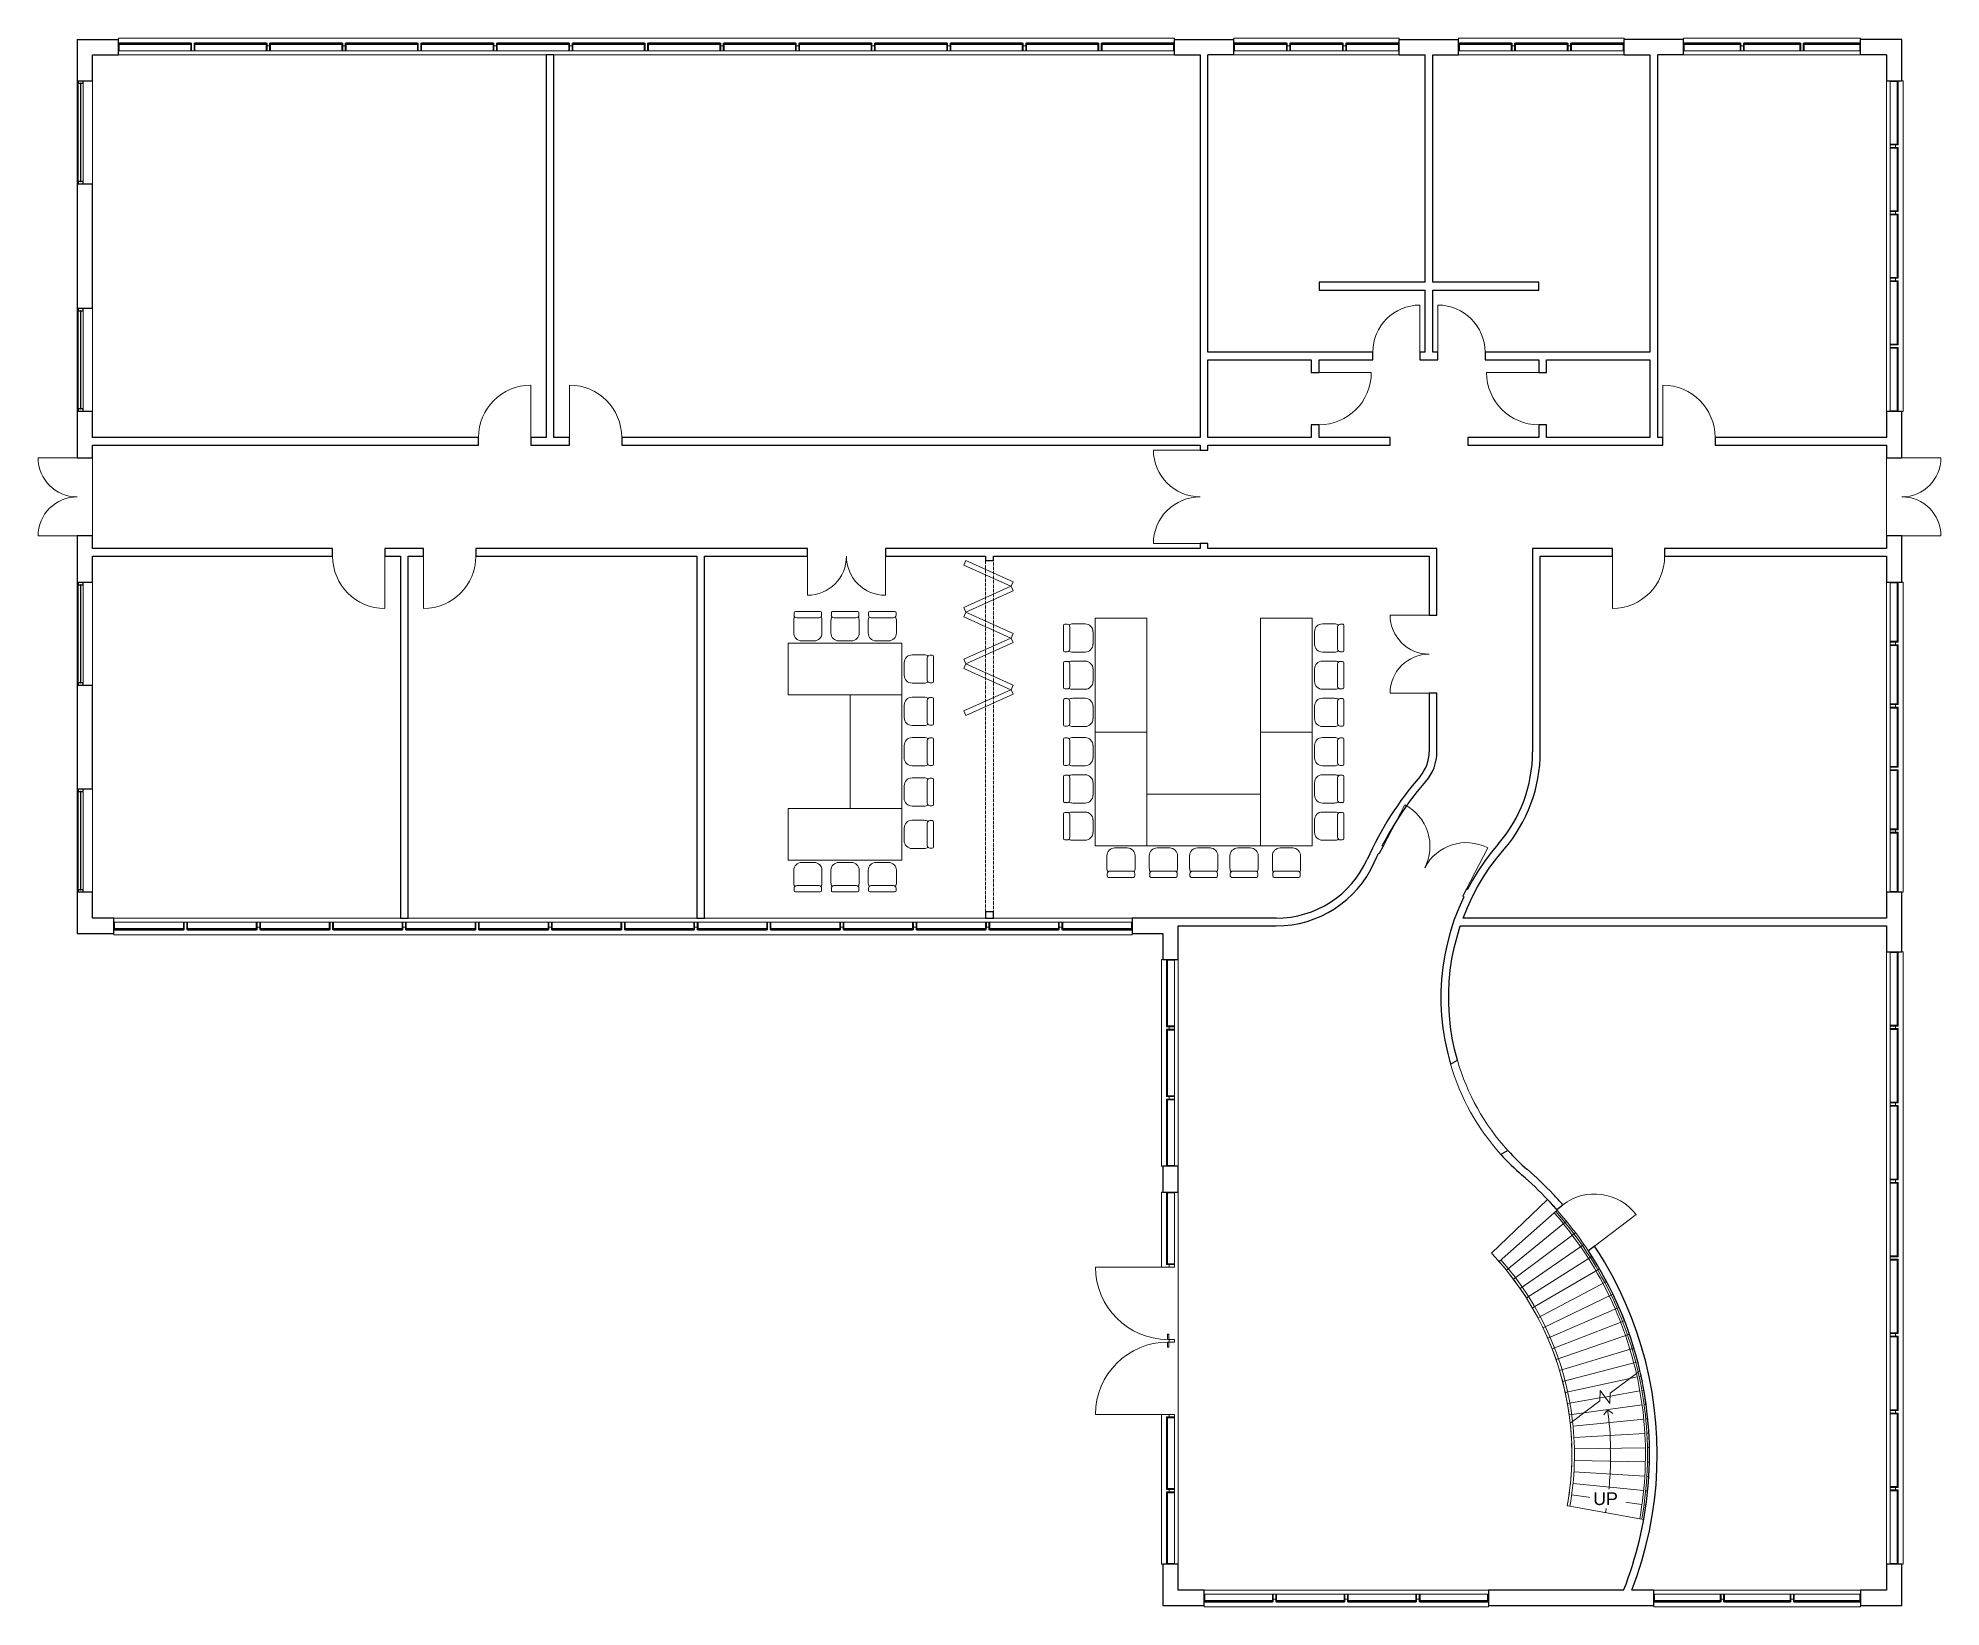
# Model space of a CAD drawing. Header units: millimetres. Extents: x -10759 to 26051, y -22904 to 7446.
import ezdxf

# ---------------------------------------------------------------- set-up
doc = ezdxf.new("R2010")
doc.units = ezdxf.units.MM
doc.linetypes.add('Hidden', pattern=[6, 4, -2])
for name, color, linetype, lineweight in [('A-G2-M-Building', 6, 'Continuous', 15), ('A-G22-M-FloorOutline', 6, 'Continuous', 15), ('A-G23-M-StairHandrail', 1, 'Continuous', 15), ('A-G23-M-Stairs', 7, 'Continuous', 15), ('A-G25-M-Walls', 7, 'Continuous', 15), ('A-G252-M-WallsInterior', 7, 'Continuous', 15), ('A-G321-M-WindowCills', 3, 'Continuous', 15), ('A-G321-M-Windows', 6, 'Continuous', 15), ('A-G322-M-Doors', 1, 'Continuous', 15), ('A-G4-M-FFE', 5, 'Continuous', 15), ('A-Z221-T-Text', 7, 'Continuous', 15)]:
    doc.layers.add(name, color=color, linetype=linetype, lineweight=lineweight)

# ---------------------------------------------------------------- blocks, each defined once
blk = doc.blocks.new('Folding wall door - Folding wall door-238000-Ground Floor')
at = {"layer": 'A-G2-M-Building'}
for p, q in [((-2989, 456), (-3400, -456)), ((-3309, -497), (-2900, 409)), ((-2900, 416), (-2989, 456)), ((-2811, 456), (-2900, 416)), ((-2900, 409), (-2491, -497)), ((-2400, -456), (-2811, 456)), ((-1989, 456), (-2400, -456)), ((-2309, -497), (-1900, 409)), ((-1900, 416), (-1989, 456)), ((-1811, 456), (-1900, 416)), ((-1900, 409), (-1491, -497)), ((-1400, -456), (-1811, 456)), ((-989, 456), (-1400, -456)), ((-1309, -497), (-900, 409)), ((-900, 416), (-989, 456)), ((-811, 456), (-900, 416)), ((-900, 409), (-491, -497)), ((-400, -456), (-811, 456)), ((-3400, -456), (-3309, -497)), ((-2491, -497), (-2400, -456)), ((-2400, -456), (-2309, -497)), ((-1491, -497), (-1400, -456)), ((-1400, -456), (-1309, -497)), ((-491, -497), (-400, -456))]:
    blk.add_line(p, q, dxfattribs=at)
at = {"layer": 'A-G322-M-Doors', "linetype": 'Hidden', "lineweight": 20}
for p, q in [((-3400, 75), (3400, 75)), ((3400, -75), (-3400, -75))]:
    blk.add_line(p, q, dxfattribs=at)
blk = doc.blocks.new('Curtain Wall Panel - Plain - Curtain Wall Panel - Plain-230647-Ground Floor')
at = {"layer": 'A-G321-M-Windows', "lineweight": 20}
for p, q in [((-635, 75), (-650, 75)), ((-650, 75), (-650, -75)), ((-635, -75), (-635, 75)), ((635, 75), (635, -75)), ((650, 75), (635, 75)), ((650, -75), (650, 75)), ((-650, -75), (-635, -75)), ((635, -75), (650, -75))]:
    blk.add_line(p, q, dxfattribs=at)
at = {"layer": 'A-G321-M-Windows', "lineweight": 25}
for p, q in [((635, 75), (-635, 75)), ((-635, 75), (-635, 55)), ((-635, 55), (635, 55)), ((635, 55), (635, 75))]:
    blk.add_line(p, q, dxfattribs=at)
at = {"layer": 'A-G321-M-Windows'}
blk.add_line((-635, -75), (635, -75), dxfattribs=at)
blk = doc.blocks.new('Rectangular Mullion - 50 x 250mm-230644-Ground Floor')
at = {"layer": 'A-G321-M-WindowCills'}
for p in [(23171, -22904), (24496, -22879)]:
    blk.add_line(p, (24496, -22904), dxfattribs=at)
blk = doc.blocks.new('Rectangular Mullion - 50 x 250mm-230645-Ground Floor')
at = {"layer": 'A-G321-M-WindowCills'}
blk.add_line((21821, -22904), (23171, -22904), dxfattribs=at)
blk = doc.blocks.new('Rectangular Mullion - 50 x 250mm-230646-Ground Floor')
at = {"layer": 'A-G321-M-WindowCills'}
for q in [(20496, -22879), (21821, -22904)]:
    blk.add_line((20496, -22904), q, dxfattribs=at)
blk = doc.blocks.new('Rectangular Mullion - 50 x 100mm-227649-Ground Floor')
at = {"layer": 'A-G321-M-WindowCills', "lineweight": 20}
for p, q in [((-25, 75), (25, 75)), ((-25, -25), (-25, 75)), ((25, 75), (25, -25)), ((25, -25), (-25, -25))]:
    blk.add_line(p, q, dxfattribs=at)
blk = doc.blocks.new('Curtain Wall Panel - Plain - Curtain Wall Panel - Plain-240381-Ground Floor')
at = {"layer": 'A-G321-M-Windows', "lineweight": 20}
for p, q in [((-653.75, 75), (-668.75, 75)), ((-668.75, 75), (-668.75, -75)), ((-653.75, -75), (-653.75, 75)), ((653.75, 75), (653.75, -75)), ((668.75, 75), (653.75, 75)), ((668.75, -75), (668.75, 75)), ((-668.75, -75), (-653.75, -75)), ((653.75, -75), (668.75, -75))]:
    blk.add_line(p, q, dxfattribs=at)
at = {"layer": 'A-G321-M-Windows', "lineweight": 25}
for p, q in [((653.75, 75), (-653.75, 75)), ((-653.75, 75), (-653.75, 55)), ((-653.75, 55), (653.75, 55)), ((653.75, 55), (653.75, 75))]:
    blk.add_line(p, q, dxfattribs=at)
at = {"layer": 'A-G321-M-Windows'}
blk.add_line((-653.75, -75), (653.75, -75), dxfattribs=at)
blk = doc.blocks.new('Rectangular Mullion - 50 x 250mm-235816-Ground Floor')
at = {"layer": 'A-G321-M-WindowCills'}
for p in [(15933, -22904), (17296, -22879)]:
    blk.add_line(p, (17296, -22904), dxfattribs=at)
blk = doc.blocks.new('Rectangular Mullion - 50 x 250mm-235817-Ground Floor')
at = {"layer": 'A-G321-M-WindowCills'}
blk.add_line((14546, -22904), (15933, -22904), dxfattribs=at)
blk = doc.blocks.new('Rectangular Mullion - 50 x 250mm-235818-Ground Floor')
at = {"layer": 'A-G321-M-WindowCills'}
for q in [(11796, -22879), (13158, -22904)]:
    blk.add_line((11796, -22904), q, dxfattribs=at)
blk = doc.blocks.new('Rectangular Mullion - 50 x 100mm-239821-Ground Floor')
at = {"layer": 'A-G321-M-WindowCills', "lineweight": 20}
for p, q in [((-25, 75), (25, 75)), ((-25, -25), (-25, 75)), ((25, 75), (25, -25)), ((25, -25), (-25, -25))]:
    blk.add_line(p, q, dxfattribs=at)
blk = doc.blocks.new('Curtain Wall Panel - Plain - Curtain Wall Panel - Plain-239823-Ground Floor')
at = {"layer": 'A-G321-M-Windows', "lineweight": 20}
for p, q in [((-685, 75), (-700, 75)), ((-700, 75), (-700, -75)), ((-685, -75), (-685, 75)), ((685, 75), (685, -75)), ((700, 75), (685, 75)), ((700, -75), (700, 75)), ((-700, -75), (-685, -75)), ((685, -75), (700, -75))]:
    blk.add_line(p, q, dxfattribs=at)
at = {"layer": 'A-G321-M-Windows', "lineweight": 25}
for p, q in [((685, 75), (-685, 75)), ((-685, 75), (-685, 55)), ((-685, 55), (685, 55)), ((685, 55), (685, 75))]:
    blk.add_line(p, q, dxfattribs=at)
at = {"layer": 'A-G321-M-Windows'}
blk.add_line((-685, -75), (685, -75), dxfattribs=at)
blk = doc.blocks.new('Rectangular Mullion - 50 x 250mm-236292-Ground Floor')
at = {"layer": 'A-G321-M-WindowCills'}
for p in [(10971, -20654), (10996, -22079)]:
    blk.add_line(p, (10971, -22079), dxfattribs=at)
blk = doc.blocks.new('UK_CW Sgl Glass - Style C - UK_CW Sgl Glass - Style C-249728-Ground Floor')
at = {"layer": 'A-G322-M-Doors'}
for p, q in [((-700, -55), (-700, -33)), ((-700, -33), (-600, -33)), ((-600, -55), (-700, -55)), ((-600, -33), (-600, -55))]:
    blk.add_line(p, q, dxfattribs=at)
at = {"layer": 'A-G322-M-Doors', "lineweight": 20}
blk.add_line((700, -50), (700, -1450), dxfattribs=at)
at = {"layer": 'A-G322-M-Doors'}
blk.add_arc((700, -50), 1400, 180, 270, dxfattribs=at)
blk = doc.blocks.new('UK_CW Sgl Glass - Style C - UK_CW Sgl Glass - Style C-249727-Ground Floor')
at = {"layer": 'A-G322-M-Doors', "lineweight": 20}
blk.add_line((700, 50), (700, 1450), dxfattribs=at)
at = {"layer": 'A-G322-M-Doors'}
for p, q in [((-600, 55), (-700, 55)), ((-700, 55), (-700, 33)), ((-700, 33), (-600, 33)), ((-600, 33), (-600, 55))]:
    blk.add_line(p, q, dxfattribs=at)
blk.add_arc((700, 50), 1400, 90, 180, dxfattribs=at)
blk = doc.blocks.new('Rectangular Mullion - 50 x 250mm-240398-Ground Floor')
at = {"layer": 'A-G321-M-WindowCills'}
for q in [(11121, -19179), (10971, -20654)]:
    blk.add_line((10971, -19179), q, dxfattribs=at)
blk = doc.blocks.new('Rectangular Mullion - 50 x 250mm-249183-Ground Floor')
at = {"layer": 'A-G321-M-WindowCills'}
for p, q in [((10971, -14879), (10996, -14879)), ((10971, -14879), (10971, -16329)), ((11121, -16329), (10971, -16329))]:
    blk.add_line(p, q, dxfattribs=at)
blk = doc.blocks.new('Rectangular Mullion - 50 x 100mm-249184-Ground Floor')
at = {"layer": 'A-G321-M-WindowCills', "lineweight": 20}
for p, q in [((-25, 75), (25, 75)), ((-25, -25), (-25, 75)), ((25, 75), (25, -25)), ((25, -25), (-25, -25))]:
    blk.add_line(p, q, dxfattribs=at)
blk = doc.blocks.new('Curtain Wall Panel - Plain - Curtain Wall Panel - Plain-238082-Ground Floor')
at = {"layer": 'A-G321-M-Windows', "lineweight": 20}
for p, q in [((-665, 75), (-680, 75)), ((-680, 75), (-680, -75)), ((-665, -75), (-665, 75)), ((665, 75), (665, -75)), ((680, 75), (665, 75)), ((680, -75), (680, 75)), ((-680, -75), (-665, -75)), ((665, -75), (680, -75))]:
    blk.add_line(p, q, dxfattribs=at)
at = {"layer": 'A-G321-M-Windows', "lineweight": 25}
for p, q in [((665, 75), (-665, 75)), ((-665, 75), (-665, 55)), ((-665, 55), (665, 55)), ((665, 55), (665, 75))]:
    blk.add_line(p, q, dxfattribs=at)
at = {"layer": 'A-G321-M-Windows'}
blk.add_line((-665, -75), (665, -75), dxfattribs=at)
blk = doc.blocks.new('Rectangular Mullion - 50 x 250mm-237901-Ground Floor')
at = {"layer": 'A-G321-M-WindowCills'}
for p in [(9021, -9904), (10406, -9879)]:
    blk.add_line(p, (10406, -9904), dxfattribs=at)
blk = doc.blocks.new('Rectangular Mullion - 50 x 250mm-237902-Ground Floor')
at = {"layer": 'A-G321-M-WindowCills'}
blk.add_line((7610, -9904), (9021, -9904), dxfattribs=at)
blk = doc.blocks.new('Rectangular Mullion - 50 x 250mm-V1-Ground Floor')
at = {"layer": 'A-G321-M-WindowCills'}
for p, q in [((3378, -9654), (3403, -9654)), ((3378, -9904), (4788, -9904))]:
    blk.add_line(p, q, dxfattribs=at)
blk = doc.blocks.new('Rectangular Mullion - 50 x 250mm-V2-Ground Floor')
at = {"layer": 'A-G321-M-WindowCills'}
for p, q in [((1967, -9904), (3378, -9904)), ((3353, -9654), (3378, -9654))]:
    blk.add_line(p, q, dxfattribs=at)
blk = doc.blocks.new('Rectangular Mullion - 50 x 250mm-237946-Ground Floor')
at = {"layer": 'A-G321-M-WindowCills'}
for p, q in [((-9294, -9904), (-9294, -9879)), ((-9294, -9904), (-7908, -9904)), ((-7933, -9654), (-7908, -9654))]:
    blk.add_line(p, q, dxfattribs=at)
blk = doc.blocks.new('Curtain Wall Panel - Plain - Curtain Wall Panel - Plain-238387-Ground Floor')
at = {"layer": 'A-G321-M-Windows', "lineweight": 20}
for p, q in [((-517, 75), (-517, -75)), ((-517, 75), (-502, 75)), ((-502, -75), (-502, 75)), ((502, -75), (502, 75)), ((517, 75), (502, 75)), ((517, 75), (517, -75)), ((-502, -75), (-517, -75)), ((502, -75), (517, -75))]:
    blk.add_line(p, q, dxfattribs=at)
at = {"layer": 'A-G321-M-Windows', "lineweight": 25}
for p, q in [((502, 75), (-502, 75)), ((-502, 55), (-502, 75)), ((-502, 55), (502, 55)), ((502, 55), (502, 75))]:
    blk.add_line(p, q, dxfattribs=at)
at = {"layer": 'A-G321-M-Windows'}
blk.add_line((-502, -75), (502, -75), dxfattribs=at)
blk = doc.blocks.new('Rectangular Mullion - 50 x 250mm-238264-Ground Floor')
at = {"layer": 'A-G321-M-WindowCills'}
for p in [(12371, 7421), (13429, 7446)]:
    blk.add_line(p, (12371, 7446), dxfattribs=at)
blk = doc.blocks.new('Rectangular Mullion - 50 x 250mm-238265-Ground Floor')
at = {"layer": 'A-G321-M-WindowCills'}
blk.add_line((14512, 7446), (13429, 7446), dxfattribs=at)
blk = doc.blocks.new('Rectangular Mullion - 50 x 250mm-238266-Ground Floor')
at = {"layer": 'A-G321-M-WindowCills'}
for q in [(14512, 7446), (15571, 7421)]:
    blk.add_line((15571, 7446), q, dxfattribs=at)
blk = doc.blocks.new('Rectangular Mullion - 50 x 100mm-238386-Ground Floor')
at = {"layer": 'A-G321-M-WindowCills', "lineweight": 20}
for p, q in [((25, 75), (-25, 75)), ((-25, 75), (-25, -25)), ((25, 75), (25, -25)), ((-25, -25), (25, -25))]:
    blk.add_line(p, q, dxfattribs=at)
blk = doc.blocks.new('Curtain Wall Panel - Plain - Curtain Wall Panel - Plain-250309-Ground Floor')
at = {"layer": 'A-G321-M-Windows', "lineweight": 20}
for p, q in [((-539, 75), (-554, 75)), ((-554, 75), (-554, -75)), ((-539, -75), (-539, 75)), ((539, 75), (539, -75)), ((554, 75), (539, 75)), ((554, -75), (554, 75)), ((-554, -75), (-539, -75)), ((539, -75), (554, -75))]:
    blk.add_line(p, q, dxfattribs=at)
at = {"layer": 'A-G321-M-Windows', "lineweight": 25}
for p, q in [((539, 75), (-539, 75)), ((-539, 75), (-539, 55)), ((-539, 55), (539, 55)), ((539, 55), (539, 75))]:
    blk.add_line(p, q, dxfattribs=at)
at = {"layer": 'A-G321-M-Windows'}
blk.add_line((-539, -75), (539, -75), dxfattribs=at)
blk = doc.blocks.new('Rectangular Mullion - 50 x 250mm-250306-Ground Floor')
at = {"layer": 'A-G321-M-WindowCills'}
for p in [(21071, 7421), (22204, 7446)]:
    blk.add_line(p, (21071, 7446), dxfattribs=at)
blk = doc.blocks.new('Rectangular Mullion - 50 x 250mm-250307-Ground Floor')
at = {"layer": 'A-G321-M-WindowCills'}
for p, q in [((23362, 7446), (22204, 7446)), ((23362, 7196), (23337, 7196))]:
    blk.add_line(p, q, dxfattribs=at)
blk = doc.blocks.new('Rectangular Mullion - 50 x 250mm-250308-Ground Floor')
at = {"layer": 'A-G321-M-WindowCills'}
for p, q in [((24496, 7446), (23362, 7446)), ((24496, 7446), (24496, 7421)), ((23387, 7196), (23362, 7196))]:
    blk.add_line(p, q, dxfattribs=at)
blk = doc.blocks.new('Curtain Wall Panel - Plain - Curtain Wall Panel - Plain-250232-Ground Floor')
at = {"layer": 'A-G321-M-Windows', "lineweight": 20}
for p, q in [((-691.25, 75), (-706.25, 75)), ((-706.25, 75), (-706.25, -75)), ((-691.25, -75), (-691.25, 75)), ((691.25, 75), (691.25, -75)), ((706.25, 75), (691.25, 75)), ((706.25, -75), (706.25, 75)), ((-706.25, -75), (-691.25, -75)), ((691.25, -75), (706.25, -75))]:
    blk.add_line(p, q, dxfattribs=at)
at = {"layer": 'A-G321-M-Windows', "lineweight": 25}
for p, q in [((691.25, 75), (-691.25, 75)), ((-691.25, 75), (-691.25, 55)), ((-691.25, 55), (691.25, 55)), ((691.25, 55), (691.25, 75))]:
    blk.add_line(p, q, dxfattribs=at)
at = {"layer": 'A-G321-M-Windows'}
blk.add_line((-691.25, -75), (691.25, -75), dxfattribs=at)
blk = doc.blocks.new('Rectangular Mullion - 50 x 250mm-250229-Ground Floor')
at = {"layer": 'A-G321-M-WindowCills'}
for p, q in [((-9204, 7421), (-9204, 7446)), ((-7767, 7446), (-9204, 7446)), ((-7767, 7196), (-7792, 7196))]:
    blk.add_line(p, q, dxfattribs=at)
blk = doc.blocks.new('Rectangular Mullion - 50 x 250mm-250230-Ground Floor')
at = {"layer": 'A-G321-M-WindowCills'}
for p, q in [((-6304, 7446), (-7767, 7446)), ((-7742, 7196), (-7767, 7196))]:
    blk.add_line(p, q, dxfattribs=at)
blk = doc.blocks.new('Rectangular Mullion - 50 x 250mm-V3-Ground Floor')
at = {"layer": 'A-G321-M-WindowCills'}
blk.add_line((-4842, 7446), (-6304, 7446), dxfattribs=at)
blk = doc.blocks.new('Rectangular Mullion - 50 x 250mm-V4-Ground Floor')
at = {"layer": 'A-G321-M-WindowCills'}
for p, q in [((-3379, 7446), (-4842, 7446)), ((-3379, 7196), (-3404, 7196))]:
    blk.add_line(p, q, dxfattribs=at)
blk = doc.blocks.new('Curtain Wall Panel - Plain - Curtain Wall Panel - Plain-239387-Ground Floor')
at = {"layer": 'A-G321-M-Windows', "lineweight": 20}
for p, q in [((-703.75, 75), (-718.75, 75)), ((-718.75, 75), (-718.75, -75)), ((-703.75, -75), (-703.75, 75)), ((703.75, 75), (703.75, -75)), ((718.75, 75), (703.75, 75)), ((718.75, -75), (718.75, 75)), ((-718.75, -75), (-703.75, -75)), ((703.75, -75), (718.75, -75))]:
    blk.add_line(p, q, dxfattribs=at)
at = {"layer": 'A-G321-M-Windows', "lineweight": 25}
for p, q in [((703.75, 75), (-703.75, 75)), ((-703.75, 75), (-703.75, 55)), ((-703.75, 55), (703.75, 55)), ((703.75, 55), (703.75, 75))]:
    blk.add_line(p, q, dxfattribs=at)
at = {"layer": 'A-G321-M-Windows'}
blk.add_line((-703.75, -75), (703.75, -75), dxfattribs=at)
blk = doc.blocks.new('Rectangular Mullion - 50 x 250mm-239384-Ground Floor')
at = {"layer": 'A-G321-M-WindowCills'}
for p in [(25296, -10229), (25321, -11691)]:
    blk.add_line(p, (25321, -10229), dxfattribs=at)
blk = doc.blocks.new('Rectangular Mullion - 50 x 250mm-239385-Ground Floor')
at = {"layer": 'A-G321-M-WindowCills'}
blk.add_line((25321, -13179), (25321, -11691), dxfattribs=at)
blk = doc.blocks.new('Rectangular Mullion - 50 x 250mm-V5-Ground Floor')
at = {"layer": 'A-G321-M-WindowCills'}
for p, q in [((25321, -16154), (25321, -14666)), ((25071, -16154), (25071, -16129))]:
    blk.add_line(p, q, dxfattribs=at)
blk = doc.blocks.new('Rectangular Mullion - 50 x 250mm-V6-Ground Floor')
at = {"layer": 'A-G321-M-WindowCills'}
for p, q in [((25071, -16179), (25071, -16154)), ((25321, -17641), (25321, -16154))]:
    blk.add_line(p, q, dxfattribs=at)
blk = doc.blocks.new('Rectangular Mullion - 50 x 250mm-239386-Ground Floor')
at = {"layer": 'A-G321-M-WindowCills'}
for q in [(25321, -20616), (25296, -22079)]:
    blk.add_line((25321, -22079), q, dxfattribs=at)
blk = doc.blocks.new('Curtain Wall Panel - Plain - Curtain Wall Panel - Plain-239518-Ground Floor')
at = {"layer": 'A-G321-M-Windows', "lineweight": 20}
for p, q in [((-565, 75), (-580, 75)), ((-580, 75), (-580, -75)), ((-565, -75), (-565, 75)), ((565, 75), (565, -75)), ((580, 75), (565, 75)), ((580, -75), (580, 75)), ((-580, -75), (-565, -75)), ((565, -75), (580, -75))]:
    blk.add_line(p, q, dxfattribs=at)
at = {"layer": 'A-G321-M-Windows', "lineweight": 25}
for p, q in [((565, 75), (-565, 75)), ((-565, 75), (-565, 55)), ((-565, 55), (565, 55)), ((565, 55), (565, 75))]:
    blk.add_line(p, q, dxfattribs=at)
at = {"layer": 'A-G321-M-Windows'}
blk.add_line((-565, -75), (565, -75), dxfattribs=at)
blk = doc.blocks.new('Rectangular Mullion - 50 x 250mm-239515-Ground Floor')
at = {"layer": 'A-G321-M-WindowCills'}
for p in [(25296, -3079), (25321, -4264)]:
    blk.add_line(p, (25321, -3079), dxfattribs=at)
blk = doc.blocks.new('Rectangular Mullion - 50 x 250mm-239516-Ground Floor')
at = {"layer": 'A-G321-M-WindowCills'}
blk.add_line((25321, -5474), (25321, -4264), dxfattribs=at)
blk = doc.blocks.new('Rectangular Mullion - 50 x 250mm-V7-Ground Floor')
at = {"layer": 'A-G321-M-WindowCills'}
for p, q in [((25321, -6684), (25321, -5474)), ((25071, -6684), (25071, -6659))]:
    blk.add_line(p, q, dxfattribs=at)
blk = doc.blocks.new('Rectangular Mullion - 50 x 250mm-V8-Ground Floor')
at = {"layer": 'A-G321-M-WindowCills'}
for p, q in [((25071, -6709), (25071, -6684)), ((25321, -7894), (25321, -6684))]:
    blk.add_line(p, q, dxfattribs=at)
blk = doc.blocks.new('Rectangular Mullion - 50 x 250mm-239527-Ground Floor')
at = {"layer": 'A-G321-M-WindowCills'}
for q in [(25321, -7894), (25296, -9079)]:
    blk.add_line((25321, -9079), q, dxfattribs=at)
blk = doc.blocks.new('Curtain Wall Panel - Plain - Curtain Wall Panel - Plain-239621-Ground Floor')
at = {"layer": 'A-G321-M-Windows', "lineweight": 20}
for p, q in [((-605, 75), (-620, 75)), ((-620, 75), (-620, -75)), ((-605, -75), (-605, 75)), ((605, 75), (605, -75)), ((620, 75), (605, 75)), ((620, -75), (620, 75)), ((-620, -75), (-605, -75)), ((605, -75), (620, -75))]:
    blk.add_line(p, q, dxfattribs=at)
at = {"layer": 'A-G321-M-Windows', "lineweight": 25}
for p, q in [((605, 75), (-605, 75)), ((-605, 75), (-605, 55)), ((-605, 55), (605, 55)), ((605, 55), (605, 75))]:
    blk.add_line(p, q, dxfattribs=at)
at = {"layer": 'A-G321-M-Windows'}
blk.add_line((-605, -75), (605, -75), dxfattribs=at)
blk = doc.blocks.new('Rectangular Mullion - 50 x 250mm-239618-Ground Floor')
at = {"layer": 'A-G321-M-WindowCills'}
for p in [(25296, 6621), (25321, 5356)]:
    blk.add_line(p, (25321, 6621), dxfattribs=at)
blk = doc.blocks.new('Rectangular Mullion - 50 x 250mm-239619-Ground Floor')
at = {"layer": 'A-G321-M-WindowCills'}
blk.add_line((25321, 4066), (25321, 5356), dxfattribs=at)
blk = doc.blocks.new('Rectangular Mullion - 50 x 250mm-V9-Ground Floor')
at = {"layer": 'A-G321-M-WindowCills'}
for p, q in [((25321, 1486), (25321, 2776)), ((25071, 1486), (25071, 1511))]:
    blk.add_line(p, q, dxfattribs=at)
blk = doc.blocks.new('Rectangular Mullion - 50 x 250mm-239620-Ground Floor')
at = {"layer": 'A-G321-M-WindowCills'}
for p, q in [((25071, 1461), (25071, 1486)), ((25321, 221), (25321, 1486)), ((25321, 221), (25296, 221))]:
    blk.add_line(p, q, dxfattribs=at)
blk = doc.blocks.new('Concept Dbl Door - 1510 x 2200mm-254057-Ground Floor')
at = {"layer": 'A-G322-M-Doors'}
for p, q in [((-755, 150), (-755, 905)), ((755, 150), (755, 905))]:
    blk.add_line(p, q, dxfattribs=at)
for centre, start, end in [((-755, 150), 360, 90), ((755, 150), 90, 180)]:
    blk.add_arc(centre, 755, start, end, dxfattribs=at)
blk = doc.blocks.new('Concept Dbl Door - 1810 x 2110mm-248619-Ground Floor')
at = {"layer": 'A-G322-M-Doors'}
for p, q in [((-905, 75), (-905, 980)), ((905, 75), (905, 980))]:
    blk.add_line(p, q, dxfattribs=at)
for centre, start, end in [((-905, 75), 360, 90), ((905, 75), 90, 180)]:
    blk.add_arc(centre, 905, start, end, dxfattribs=at)
blk = doc.blocks.new('Concept Sgl Door - 910 x 2110mm-241131-Ground Floor')
at = {"layer": 'A-G322-M-Doors'}
blk.add_line((455, -75), (455, -985), dxfattribs=at)
blk.add_arc((455, -75), 910, 180, 270, dxfattribs=at)
blk = doc.blocks.new('Concept Sgl Door - 1010 x 2110mm-241302-Ground Floor')
at = {"layer": 'A-G322-M-Doors'}
blk.add_line((505, 75), (505, 1085), dxfattribs=at)
blk.add_arc((505, 75), 1010, 90, 180, dxfattribs=at)
blk = doc.blocks.new('Concept Sgl Door - 1010 x 2110mm-241319-Ground Floor')
at = {"layer": 'A-G322-M-Doors'}
blk.add_line((505, -75), (505, -1085), dxfattribs=at)
blk.add_arc((505, -75), 1010, 180, 270, dxfattribs=at)
blk = doc.blocks.new('Concept Sgl Door - 910 x 2110mm-241382-Ground Floor')
at = {"layer": 'A-G322-M-Doors'}
blk.add_line((455, 75), (455, 985), dxfattribs=at)
blk.add_arc((455, 75), 910, 90, 180, dxfattribs=at)
blk = doc.blocks.new('Concept Dbl Door - 1510 x 2200mm-240964-Ground Floor')
at = {"layer": 'A-G322-M-Doors'}
for p, q in [((-755, 75), (-755, 830)), ((755, 75), (755, 830))]:
    blk.add_line(p, q, dxfattribs=at)
for centre, start, end in [((-755, 75), 360, 90), ((755, 75), 90, 180)]:
    blk.add_arc(centre, 755, start, end, dxfattribs=at)
blk = doc.blocks.new('Concept Window - Concept Window-254056-Ground Floor')
at = {"layer": 'A-G321-M-Windows', "lineweight": 25}
for p, q in [((-860, 130), (-910, 130)), ((-910, 30), (-860, 30)), ((-860, 30), (-860, 130)), ((1040, 85), (-860, 85)), ((-860, 85), (-860, 75)), ((-860, 75), (1040, 75)), ((1090, 130), (1040, 130)), ((1040, 130), (1040, 30)), ((1040, 75), (1040, 85)), ((1040, 30), (1090, 30))]:
    blk.add_line(p, q, dxfattribs=at)
at = {"layer": 'A-G321-M-Windows'}
for p, q in [((-860, 130), (1040, 130)), ((1040, 30), (-860, 30))]:
    blk.add_line(p, q, dxfattribs=at)
blk = doc.blocks.new('Concept Table - Grade 1 - Conference Table-245909-Ground Floor')
at = {"layer": 'A-G4-M-FFE'}
for p, q in [((-1025, -622), (-1025, 378)), ((-1025, 378), (1175, 378)), ((1175, 378), (1175, -622)), ((1175, -622), (-1025, -622))]:
    blk.add_line(p, q, dxfattribs=at)
blk = doc.blocks.new('Concept Table - Grade 1 - Conference Table-246450-Ground Floor')
at = {"layer": 'A-G4-M-FFE'}
for p, q in [((1175, 622), (-1025, 622)), ((-1025, 622), (-1025, -378)), ((1175, -378), (1175, 622)), ((-1025, -378), (1175, -378))]:
    blk.add_line(p, q, dxfattribs=at)
blk = doc.blocks.new('Concept Chair - Grade 1 - Concept Chair - Grade 1-244362-Ground Floor')
at = {"layer": 'A-G4-M-FFE'}
for p, q in [((-132, 129), (-132, -106)), ((262, 282), (20, 282)), ((414, -106), (414, 129)), ((-125, -217), (-125, -262)), ((-100, -287), (382, -287)), ((357, -166), (-75, -166)), ((407, -262), (407, -217))]:
    blk.add_line(p, q, dxfattribs=at)
for centre, radius, start, end in [((20, 129), 152, 90, 180), ((262, 129), 152, 360, 90), ((46, -106), 178, 180, 206.1658), ((-75, -217), 50.7, 90, 180), ((-100, -262), 25.2, 180, 270), ((357, -217), 50.7, 360, 90), ((382, -262), 25.2, 270, 360), ((236, -106), 178, 333.8316, 0)]:
    blk.add_arc(centre, radius, start, end, dxfattribs=at)
blk = doc.blocks.new('Concept Chair - Grade 1 - Concept Chair - Grade 1-246901-Ground Floor')
at = {"layer": 'A-G4-M-FFE'}
for p, q in [((-132, -129), (-132, 106)), ((-125, 217), (-125, 262)), ((-100, 287), (382, 287)), ((357, 166), (-75, 166)), ((407, 262), (407, 217)), ((414, 106), (414, -129)), ((262, -282), (20, -282))]:
    blk.add_line(p, q, dxfattribs=at)
for centre, radius, start, end in [((46, 106), 178, 153.8342, 180), ((-100, 262), 25.2, 90, 180), ((-75, 217), 50.7, 180, 270), ((357, 217), 50.7, 270, 0), ((382, 262), 25.2, 0, 90), ((236, 106), 178, 0, 26.1684), ((20, -129), 152, 180, 270), ((262, -129), 152, 270, 0)]:
    blk.add_arc(centre, radius, start, end, dxfattribs=at)
blk = doc.blocks.new('Rectangular Mullion - 50 x 250mm-250239-Ground Floor')
at = {"layer": 'A-G321-M-WindowCills'}
for p, q in [((11221, 7446), (9783, 7446)), ((11221, 7446), (11221, 7421)), ((9808, 7196), (9783, 7196))]:
    blk.add_line(p, q, dxfattribs=at)
blk = doc.blocks.new('Railing - Railing-257075-Ground Floor')
at = {"layer": 'A-G23-M-StairHandrail'}
for p, q in [((20223, -21198), (20263, -21205)), ((20263, -21205), (20223, -21198))]:
    blk.add_line(p, q, dxfattribs=at)
at = {"layer": 'A-G23-M-Stairs'}
blk.add_line((20194, -18362), (20159, -18388), dxfattribs=at)
blk.add_line((20194, -18362), (20159, -18388), dxfattribs=at)
for radius, start in [(7065, 12.7875), (7105, 12.9317)]:
    blk.add_arc((13269, -19952), radius, start, 41.379, dxfattribs=at)
for points in [[(20159, -18388), (20228, -18695), (20327, -19317), (20348, -20262), (20279, -20889), (20223, -21198)], [(20223, -21198), (20279, -20889), (20348, -20262), (20327, -19317), (20228, -18695), (20159, -18388)], [(20263, -21205), (20319, -20892), (20389, -20258), (20366, -19302), (20265, -18672), (20194, -18362)], [(20263, -21205), (20319, -20892), (20389, -20258), (20366, -19302), (20265, -18672), (20194, -18362)]]:
    blk.add_open_spline(points, degree=3, dxfattribs=at)
blk = doc.blocks.new('Railing - Railing-257079-Ground Floor')
at = {"layer": 'A-G23-M-StairHandrail'}
for p, q in [((18823, -20947), (18872, -20956)), ((18872, -20956), (18823, -20947))]:
    blk.add_line(p, q, dxfattribs=at)
at = {"layer": 'A-G23-M-Stairs'}
blk.add_line((18925, -19314), (18879, -19349), dxfattribs=at)
blk.add_line((18925, -19314), (18879, -19349), dxfattribs=at)
for radius, start in [(5692, 6.4378), (5642, 6.1389)]:
    blk.add_arc((13269, -19952), radius, start, 41.379, dxfattribs=at)
for points in [[(18879, -19349), (18907, -19614), (18927, -20151), (18870, -20684), (18823, -20947)], [(18823, -20947), (18870, -20684), (18927, -20151), (18907, -19614), (18879, -19349)], [(18872, -20956), (18920, -20686), (18978, -20137), (18956, -19587), (18925, -19314)], [(18872, -20956), (18920, -20686), (18978, -20137), (18956, -19587), (18925, -19314)]]:
    blk.add_open_spline(points, degree=3, dxfattribs=at)

msp = doc.modelspace()

# ---------------------------------------------------------------- linework, layer by layer
at = {"layer": 'A-G22-M-FloorOutline'}
for p, q in [((-9704, -674), (-9704, -2184)), ((24996, -2184), (24996, -674)), ((11296, -14879), (11296, -22079)), ((11796, -22579), (17296, -22579))]:
    msp.add_line(p, q, dxfattribs=at)
at = {"layer": 'A-G23-M-Stairs'}
for p, q in [((18439, -15025), (17354, -16059)), ((18628, -15231), (17503, -16222)), ((18809, -15444), (17645, -16391)), ((18981, -15664), (17781, -16564)), ((19144, -15890), (17910, -16743)), ((19298, -16123), (18032, -16927)), ((19443, -16362), (18147, -17116)), ((19579, -16606), (18254, -17309)), ((19705, -16855), (18353, -17506)), ((19821, -17109), (18445, -17706)), ((19927, -17368), (18529, -17910)), ((20023, -17630), (18605, -18118)), ((20109, -17896), (18672, -18328)), ((20184, -18165), (18732, -18540)), ((19654, -18767), (20159, -18388)), ((20194, -18362), (20226, -18338)), ((20031, -18484), (18783, -18755)), ((19451, -18919), (19457, -18716)), ((19457, -18716), (19648, -18970)), ((19648, -18970), (19654, -18767)), ((20226, -18724), (19652, -18825)), ((20172, -18453), (20031, -18484)), ((20249, -18437), (20211, -18445)), ((20303, -18711), (20265, -18717)), ((19453, -18861), (18825, -18971)), ((18925, -19314), (19451, -18919)), ((20268, -18997), (19142, -19151)), ((19553, -18843), (19453, -18861)), ((19652, -18825), (19553, -18843)), ((20346, -18987), (20308, -18992)), ((19142, -19151), (18859, -19189)), ((20300, -19272), (18934, -19404)), ((20378, -19264), (20340, -19268)), ((20322, -19547), (18951, -19626)), ((20332, -19823), (18959, -19848)), ((20399, -19543), (20362, -19545)), ((20410, -19822), (20372, -19822)), ((20332, -20099), (18959, -20071)), ((20409, -20101), (20372, -20100)), ((20299, -20651), (18933, -20515)), ((20321, -20376), (18950, -20293)), ((20398, -20380), (20361, -20378)), ((20223, -21198), (18872, -20956)), ((20267, -20925), (18907, -20736)), ((20343, -20936), (20306, -20931)), ((20376, -20659), (20339, -20655)), ((20299, -21212), (20263, -21205))]:
    msp.add_line(p, q, dxfattribs=at)
for radius, start in [(7142, 13.0642), (5642, 6.1389)]:
    msp.add_arc((13269, -19952), radius, start, 43.6198, dxfattribs=at)
for points in [[(20249, -18437), (20241, -18404), (20234, -18371), (20226, -18338)], [(20303, -18711), (20286, -18619), (20267, -18528), (20248, -18437)], [(18903, -19645), (18897, -19546), (18889, -19447), (18879, -19349)], [(18911, -19943), (18911, -19876), (18908, -19808), (18904, -19740)], [(20409, -19763), (20407, -19690), (20405, -19616), (20401, -19542)], [(20409, -20120), (20412, -20007), (20414, -19895), (20413, -19782)], [(18904, -20246), (18905, -20214), (18908, -20150), (18909, -20086), (18909, -20054)], [(18878, -20559), (18886, -20491), (18893, -20424), (18898, -20356)], [(18823, -20947), (18840, -20850), (18855, -20752), (18867, -20653)], [(20299, -21212), (20316, -21120), (20330, -21028), (20343, -20936)], [(20343, -20936), (20356, -20844), (20366, -20751), (20375, -20659)]]:
    msp.add_open_spline(points, degree=3, dxfattribs=at)
for points, knots in [([(20399, -19543), (20395, -19458), (20375, -19179), (20329, -18904), (20295, -18712)], [6.399491, 6.399491, 6.399491, 6.399491, 7.369323, 9.598849, 9.598849, 9.598849, 9.598849]), ([(20376, -20659), (20390, -20524), (20400, -20352), (20409, -20179), (20410, -20142)], [2.133396, 2.133396, 2.133396, 2.133396, 3.684661, 4.107678, 4.107678, 4.107678, 4.107678])]:
    msp.add_open_spline(points, degree=3, knots=knots, dxfattribs=at)
at = {"layer": 'A-G25-M-Walls', "lineweight": 25}
for p, q in [((-10004, 7421), (-9204, 7421)), ((-10004, 7421), (-10004, 6621)), ((-9204, 7121), (-9204, 7421)), ((11221, 7121), (11221, 7421)), ((11221, 7421), (12371, 7421)), ((12371, 7121), (12371, 7421)), ((15571, 7121), (15571, 7421)), ((15571, 7421), (16721, 7421)), ((16721, 7121), (16721, 7421)), ((19921, 7121), (19921, 7421)), ((21071, 7421), (19921, 7421)), ((21071, 7121), (21071, 7421)), ((24496, 7121), (24496, 7421)), ((25296, 7421), (24496, 7421)), ((25296, 6621), (25296, 7421)), ((-9704, 7121), (-9204, 7121)), ((-9704, 6621), (-9704, 7121)), ((11221, 7121), (11721, 7121)), ((12371, 7121), (11871, 7121)), ((15571, 7121), (16071, 7121)), ((16221, 7121), (16721, 7121)), ((19921, 7121), (20421, 7121)), ((21071, 7121), (20571, 7121)), ((24996, 7121), (24496, 7121)), ((24996, 7121), (24996, 6621)), ((-10004, 6621), (-9704, 6621)), ((24996, 6621), (25296, 6621)), ((-9704, 4621), (-10004, 4621)), ((-10004, 4621), (-10004, 2221)), ((-9704, 2221), (-9704, 4621)), ((-10004, 2221), (-9704, 2221)), ((-9704, 221), (-10004, 221)), ((-10004, 221), (-10004, -674)), ((-9704, -279), (-9704, 221)), ((24996, 221), (24996, -279)), ((25296, 221), (24996, 221)), ((25296, -674), (25296, 221)), ((-10004, -674), (-9704, -674)), ((-9704, -674), (-9704, -429)), ((24996, -429), (24996, -674)), ((24996, -674), (25296, -674)), ((-9704, -2184), (-10004, -2184)), ((-10004, -2184), (-10004, -3079)), ((-9704, -2429), (-9704, -2184)), ((24996, -2184), (24996, -2429)), ((25296, -2184), (24996, -2184)), ((25296, -3079), (25296, -2184)), ((-9704, -3079), (-9704, -2579)), ((24996, -2579), (24996, -3079)), ((-10004, -3079), (-9704, -3079)), ((24996, -3079), (25296, -3079)), ((-9704, -5079), (-10004, -5079)), ((-10004, -5079), (-10004, -7079)), ((-9704, -7079), (-9704, -5079)), ((-10004, -7079), (-9704, -7079)), ((-9704, -9079), (-10004, -9079)), ((-10004, -9079), (-10004, -9879)), ((-9704, -9579), (-9704, -9079)), ((24996, -9079), (24996, -9579)), ((25296, -9079), (24996, -9079)), ((25296, -10229), (25296, -9079)), ((-10004, -9879), (-9294, -9879)), ((-9294, -9579), (-9704, -9579)), ((-9294, -9879), (-9294, -9579)), ((11296, -9579), (10406, -9579)), ((10406, -9579), (10406, -9879)), ((10406, -9879), (10996, -9879)), ((10996, -9879), (10996, -10379)), ((11296, -10379), (11296, -9729)), ((24996, -9729), (24996, -10229)), ((24996, -10229), (25296, -10229)), ((10996, -10379), (11296, -10379)), ((11296, -14379), (10996, -14379)), ((10996, -14379), (10996, -14879)), ((11296, -14879), (11296, -14379)), ((10996, -14879), (11296, -14879)), ((11296, -22079), (10996, -22079)), ((10996, -22079), (10996, -22879)), ((11296, -22579), (11296, -22079)), ((11796, -22579), (11296, -22579)), ((11796, -22879), (11796, -22579)), ((19912, -22579), (17296, -22579)), ((17296, -22579), (17296, -22879)), ((20496, -22579), (20073, -22579)), ((20496, -22879), (20496, -22579)), ((10996, -22879), (11796, -22879)), ((17296, -22879), (20496, -22879))]:
    msp.add_line(p, q, dxfattribs=at)
at = {"layer": 'A-G25-M-Walls'}
for p, q in [((-929, 7121), (-9204, 7121)), ((11221, 7121), (-779, 7121)), ((15571, 7121), (12371, 7121)), ((19921, 7121), (16721, 7121)), ((24496, 7121), (21071, 7121)), ((-10004, 4621), (-10004, 6621)), ((-9704, 6621), (-9704, 4621)), ((24996, 221), (24996, 6621)), ((-10004, 221), (-10004, 2221)), ((-9704, 2221), (-9704, 221)), ((-10004, -5079), (-10004, -3079)), ((-9704, -3079), (-9704, -5079)), ((24996, -9079), (24996, -3079)), ((-10004, -9079), (-10004, -7079)), ((-9704, -7079), (-9704, -9079)), ((-9294, -9579), (-3751, -9579)), ((-3601, -9579), (1981, -9579)), ((2131, -9579), (7571, -9579)), ((7721, -9579), (10406, -9579)), ((24996, -22079), (24996, -10229)), ((11296, -10379), (11296, -14379)), ((20496, -22579), (24496, -22579))]:
    msp.add_line(p, q, dxfattribs=at)
at = {"layer": 'A-G25-M-Walls', "lineweight": 25}
msp.add_lwpolyline([(24496, -22579), (24496, -22879), (25296, -22879), (25296, -22079), (24996, -22079), (24996, -22579)], close=True, dxfattribs=at)
at = {"layer": 'A-G252-M-WallsInterior', "lineweight": 25}
for p, q in [((-779, 7121), (-929, 7121)), ((-929, 7121), (-929, -279)), ((-779, -279), (-779, 7121)), ((11721, 7121), (11721, -279)), ((11871, 1371), (11871, 7121)), ((16071, 2721), (16071, 7121)), ((16221, 2721), (16221, 7121)), ((20421, 7121), (20421, 1371)), ((20571, -279), (20571, 7121)), ((16071, 2721), (14021, 2721)), ((14021, 2721), (14021, 2571)), ((18271, 2721), (16221, 2721)), ((18271, 2571), (18271, 2721)), ((14021, 2571), (16071, 2571)), ((16071, 1371), (16071, 2571)), ((16221, 1371), (16221, 2571)), ((16221, 2571), (18271, 2571)), ((15061, 1371), (11871, 1371)), ((11871, -279), (11871, 1221)), ((11871, 1221), (13871, 1221)), ((13871, 1221), (13871, 976)), ((14021, 976), (14021, 1221)), ((14021, 1221), (15061, 1221)), ((15061, 1221), (15061, 1371)), ((16071, 1371), (15971, 1371)), ((15971, 1371), (15971, 1221)), ((15971, 1221), (16321, 1221)), ((16321, 1371), (16221, 1371)), ((16321, 1221), (16321, 1371)), ((20421, 1371), (17231, 1371)), ((17231, 1371), (17231, 1221)), ((17231, 1221), (18271, 1221)), ((18271, 1221), (18271, 976)), ((18421, 1221), (20421, 1221)), ((18421, 976), (18421, 1221)), ((20421, 1221), (20421, -279)), ((13871, 976), (14021, 976)), ((18271, 976), (18421, 976)), ((-2239, -279), (-9704, -279)), ((-2239, -429), (-2239, -279)), ((-929, -279), (-1229, -279)), ((-1229, -279), (-1229, -429)), ((-479, -279), (-779, -279)), ((-479, -429), (-479, -279)), ((11721, -279), (531, -279)), ((531, -279), (531, -429)), ((13871, -279), (11871, -279)), ((14021, -34), (13871, -34)), ((13871, -34), (13871, -279)), ((14021, -279), (14021, -34)), ((15396, -279), (14021, -279)), ((15396, -429), (15396, -279)), ((18271, -279), (16896, -279)), ((16896, -279), (16896, -429)), ((18271, -34), (18271, -279)), ((18421, -34), (18271, -34)), ((18421, -279), (18421, -34)), ((20421, -279), (18421, -279)), ((20671, -279), (20571, -279)), ((20671, -429), (20671, -279)), ((24996, -279), (21681, -279)), ((21681, -279), (21681, -429)), ((-9704, -429), (-2239, -429)), ((-1229, -429), (-479, -429)), ((531, -429), (11721, -429)), ((11721, -429), (11721, -524)), ((11721, -524), (11871, -524)), ((11871, -524), (11871, -429)), ((11871, -429), (15396, -429)), ((16896, -429), (20671, -429)), ((21681, -429), (24996, -429)), ((-5061, -2429), (-9704, -2429)), ((-5061, -2579), (-5061, -2429)), ((-3301, -2429), (-4051, -2429)), ((-4051, -2429), (-4051, -2579)), ((-3301, -2579), (-3301, -2429)), ((4123, -2429), (-2291, -2429)), ((-2291, -2429), (-2291, -2579)), ((4123, -2579), (4123, -2429)), ((11721, -2429), (5633, -2429)), ((5633, -2429), (5633, -2579)), ((11871, -2334), (11721, -2334)), ((11721, -2334), (11721, -2429)), ((11871, -2429), (11871, -2334)), ((16300, -2429), (11871, -2429)), ((16300, -3717), (16300, -2429)), ((18150, -2429), (18150, -6364)), ((19696, -2429), (18150, -2429)), ((19696, -2579), (19696, -2429)), ((24996, -2429), (20706, -2429)), ((20706, -2429), (20706, -2579)), ((-9704, -2579), (-5061, -2579)), ((-4051, -2579), (-3751, -2579)), ((-3751, -2579), (-3751, -9579)), ((-3601, -2579), (-3301, -2579)), ((-3601, -9579), (-3601, -2579)), ((-2291, -2579), (1981, -2579)), ((1981, -2579), (1981, -9579)), ((2131, -2579), (4123, -2579)), ((2131, -9579), (2131, -2579)), ((5633, -2579), (7571, -2579)), ((7571, -2579), (7571, -2660)), ((7571, -2660), (7721, -2660)), ((7721, -2579), (16150, -2579)), ((7721, -2660), (7721, -2579)), ((16150, -2579), (16150, -3717)), ((18300, -6364), (18300, -2579)), ((18300, -2579), (19696, -2579)), ((20706, -2579), (24996, -2579)), ((16150, -3717), (16300, -3717)), ((16300, -5227), (16150, -5227)), ((16150, -5227), (16150, -6364)), ((16300, -6364), (16300, -5227)), ((15175, -8316), (15192, -8324)), ((15192, -8324), (15261, -8191)), ((15261, -8191), (15243, -8182)), ((16868, -9023), (16799, -9156)), ((16799, -9156), (16819, -9167)), ((16885, -9032), (16868, -9023)), ((7571, -9460), (7571, -9579)), ((7721, -9460), (7571, -9460)), ((7721, -9579), (7721, -9460)), ((-3751, -9579), (-3601, -9579)), ((1981, -9579), (2131, -9579)), ((7571, -9579), (7721, -9579)), ((13194, -9579), (11296, -9579)), ((11296, -9729), (13194, -9729)), ((16753, -9729), (24996, -9729)), ((24996, -9579), (16806, -9579)), ((16563, -12402), (16697, -12327)), ((17672, -14074), (17537, -14149)), ((18617, -15215), (18736, -15123)), ((19351, -15925), (19231, -16016))]:
    msp.add_line(p, q, dxfattribs=at)
for points in [[(15243, -8182), (15362, -7961), (15491, -7745), (15628, -7534), (15773, -7328), (15926, -7129), (16087, -6936)], [(15087, -8503), (15130, -8409), (15175, -8316)], [(16806, -9579), (16890, -9372), (16984, -9170), (17088, -8973), (17201, -8782), (17325, -8596), (17457, -8417), (17599, -8245)], [(17486, -8147), (17349, -8312), (17221, -8484), (17100, -8661), (16988, -8844), (16885, -9032)], [(16819, -9167), (16722, -9383), (16637, -9605), (16564, -9830), (16503, -10059), (16454, -10291), (16416, -10525), (16392, -10761), (16379, -10998), (16379, -11235), (16391, -11471), (16416, -11707), (16453, -11941), (16502, -12173), (16563, -12402)], [(16697, -12327), (16642, -12115), (16597, -11899), (16564, -11682), (16541, -11463), (16529, -11244), (16528, -11024), (16539, -10804), (16560, -10585), (16592, -10368), (16635, -10152), (16689, -9939), (16753, -9729)], [(20073, -22579), (20175, -22297), (20266, -22011), (20345, -21722), (20411, -21430), (20466, -21135), (20508, -20838), (20539, -20540), (20557, -20241), (20562, -19941), (20556, -19642), (20537, -19343), (20506, -19045), (20462, -18748), (20407, -18453), (20339, -18161), (20260, -17872), (20169, -17587), (20066, -17305), (19951, -17028), (19826, -16756), (19689, -16490), (19541, -16229), (19450, -16079), (19401, -16002), (19351, -15925)]]:
    msp.add_lwpolyline(points, dxfattribs=at)
for centre, radius, start, end in [((15428, -6364), 723, 319.1007, 0), ((15428, -6364), 873, 319.1007, 360), ((15428, -6364), 2723, 319.1007, 0), ((15428, -6364), 2873, 319.1007, 360), ((20916, -11119), 6539, 139.1007, 155.8344), ((13194, -7654), 1925, 270, 335.8344), ((13194, -7654), 2075, 270, 335.8344), ((20916, -11119), 4539, 221.8842, 229.1007), ((20916, -11119), 4389, 222.3269, 229.1007), ((13265, -19952), 7148, 43.5991, 49.1007), ((13265, -19952), 7298, 43.5991, 49.1007), ((13265, -19952), 7148, 41.5124, 43.5991), ((13265, -19952), 7298, 41.429, 43.5991), ((13265, -19952), 7148, 13.0567, 33.4095), ((13265, -19952), 7148, 11.1638, 12.6186), ((13265, -19952), 7148, 338.4392, 10.8264)]:
    msp.add_arc(centre, radius, start, end, dxfattribs=at)
at = {"layer": 'A-G252-M-WallsInterior'}
for radius, start, end in [(4539, 196.4284, 221.8842), (4389, 195.9857, 222.3269)]:
    msp.add_arc((20916, -11119), radius, start, end, dxfattribs=at)
at = {"layer": 'A-Z221-T-Text'}
for p in [(19527, -19188), (19702, -19164)]:
    msp.add_line(p, (19603, -19088), dxfattribs=at)
for points in [[(19660, -19835), (19656, -19585), (19636, -19336), (19603, -19088)], [(19600, -20833), (19612, -20750), (19623, -20667), (19633, -20584)], [(19561, -21080), (19576, -20998), (19589, -20915), (19600, -20833)]]:
    msp.add_open_spline(points, degree=3, dxfattribs=at)
msp.add_open_spline([(19630, -20584), (19646, -20419), (19666, -20168), (19657, -19919), (19652, -19836)], degree=3, knots=[1.970612, 1.970612, 1.970612, 1.970612, 3.940297, 4.925012, 4.925012, 4.925012, 4.925012], dxfattribs=at)

# ---------------------------------------------------------------- block references
at = {"layer": 'A-G23-M-StairHandrail'}
for name in ['Railing - Railing-257075-Ground Floor', 'Railing - Railing-257079-Ground Floor']:
    msp.add_blockref(name, (0, 0), dxfattribs=at)
at = {"layer": 'A-G321-M-WindowCills'}
for name, p in [('Rectangular Mullion - 50 x 250mm-250229-Ground Floor', (0, 0)), ('Rectangular Mullion - 50 x 250mm-250230-Ground Floor', (0, 0)), ('Rectangular Mullion - 50 x 250mm-V3-Ground Floor', (0, 0)), ('Rectangular Mullion - 50 x 250mm-V4-Ground Floor', (0, 0)), ('Rectangular Mullion - 50 x 250mm-250230-Ground Floor', (4388, 0)), ('Rectangular Mullion - 50 x 250mm-V3-Ground Floor', (4388, 0)), ('Rectangular Mullion - 50 x 250mm-V4-Ground Floor', (4388, 0)), ('Rectangular Mullion - 50 x 250mm-250230-Ground Floor', (8775, 0)), ('Rectangular Mullion - 50 x 250mm-V3-Ground Floor', (8775, 0)), ('Rectangular Mullion - 50 x 250mm-V3-Ground Floor', (10238, 0)), ('Rectangular Mullion - 50 x 250mm-V3-Ground Floor', (11700, 0)), ('Rectangular Mullion - 50 x 250mm-V3-Ground Floor', (13163, 0)), ('Rectangular Mullion - 50 x 250mm-V4-Ground Floor', (13163, 0)), ('Rectangular Mullion - 50 x 250mm-250239-Ground Floor', (0, 0)), ('Rectangular Mullion - 50 x 250mm-238264-Ground Floor', (0, 0)), ('Rectangular Mullion - 50 x 250mm-238265-Ground Floor', (0, 0)), ('Rectangular Mullion - 50 x 250mm-238266-Ground Floor', (0, 0)), ('Rectangular Mullion - 50 x 250mm-238264-Ground Floor', (4350, 0)), ('Rectangular Mullion - 50 x 250mm-238265-Ground Floor', (4350, 0)), ('Rectangular Mullion - 50 x 250mm-238266-Ground Floor', (4350, 0)), ('Rectangular Mullion - 50 x 250mm-250306-Ground Floor', (0, 0)), ('Rectangular Mullion - 50 x 250mm-250307-Ground Floor', (0, 0)), ('Rectangular Mullion - 50 x 250mm-250308-Ground Floor', (0, 0)), ('Rectangular Mullion - 50 x 250mm-239618-Ground Floor', (0, 0)), ('Rectangular Mullion - 50 x 250mm-239619-Ground Floor', (0, 0)), ('Rectangular Mullion - 50 x 250mm-239619-Ground Floor', (0, -1290)), ('Rectangular Mullion - 50 x 250mm-V9-Ground Floor', (0, 0)), ('Rectangular Mullion - 50 x 250mm-239620-Ground Floor', (0, 0)), ('Rectangular Mullion - 50 x 250mm-239515-Ground Floor', (0, 0)), ('Rectangular Mullion - 50 x 250mm-239516-Ground Floor', (0, 0)), ('Rectangular Mullion - 50 x 250mm-V7-Ground Floor', (0, 0)), ('Rectangular Mullion - 50 x 250mm-V8-Ground Floor', (0, 0)), ('Rectangular Mullion - 50 x 250mm-239527-Ground Floor', (0, 0)), ('Rectangular Mullion - 50 x 250mm-237946-Ground Floor', (0, 0)), ('Rectangular Mullion - 50 x 250mm-V1-Ground Floor', (-11286, 0)), ('Rectangular Mullion - 50 x 250mm-V2-Ground Floor', (-8464, 0)), ('Rectangular Mullion - 50 x 250mm-V1-Ground Floor', (-8464, 0)), ('Rectangular Mullion - 50 x 250mm-V2-Ground Floor', (-5643, 0)), ('Rectangular Mullion - 50 x 250mm-V1-Ground Floor', (-5643, 0)), ('Rectangular Mullion - 50 x 250mm-V2-Ground Floor', (-2821, 0)), ('Rectangular Mullion - 50 x 250mm-V1-Ground Floor', (-2821, 0)), ('Rectangular Mullion - 50 x 250mm-V2-Ground Floor', (0, 0)), ('Rectangular Mullion - 50 x 250mm-V1-Ground Floor', (0, 0)), ('Rectangular Mullion - 50 x 250mm-237902-Ground Floor', (-2821, 0)), ('Rectangular Mullion - 50 x 250mm-237902-Ground Floor', (-1411, 0)), ('Rectangular Mullion - 50 x 250mm-237902-Ground Floor', (0, 0)), ('Rectangular Mullion - 50 x 250mm-237901-Ground Floor', (0, 0)), ('Rectangular Mullion - 50 x 250mm-239384-Ground Floor', (0, 0)), ('Rectangular Mullion - 50 x 250mm-239385-Ground Floor', (0, 0)), ('Rectangular Mullion - 50 x 250mm-239385-Ground Floor', (0, -1488)), ('Rectangular Mullion - 50 x 250mm-V5-Ground Floor', (0, 0)), ('Rectangular Mullion - 50 x 250mm-249183-Ground Floor', (0, 0)), ('Rectangular Mullion - 50 x 250mm-V6-Ground Floor', (0, 0)), ('Rectangular Mullion - 50 x 250mm-239385-Ground Floor', (0, -5950)), ('Rectangular Mullion - 50 x 250mm-239385-Ground Floor', (0, -7438)), ('Rectangular Mullion - 50 x 250mm-240398-Ground Floor', (0, 0)), ('Rectangular Mullion - 50 x 250mm-236292-Ground Floor', (0, 0)), ('Rectangular Mullion - 50 x 250mm-239386-Ground Floor', (0, 0)), ('Rectangular Mullion - 50 x 250mm-235818-Ground Floor', (0, 0)), ('Rectangular Mullion - 50 x 250mm-235817-Ground Floor', (-1388, 0)), ('Rectangular Mullion - 50 x 250mm-235817-Ground Floor', (0, 0)), ('Rectangular Mullion - 50 x 250mm-235816-Ground Floor', (0, 0)), ('Rectangular Mullion - 50 x 250mm-230646-Ground Floor', (0, 0)), ('Rectangular Mullion - 50 x 250mm-230645-Ground Floor', (0, 0)), ('Rectangular Mullion - 50 x 250mm-230644-Ground Floor', (0, 0))]:
    msp.add_blockref(name, p, dxfattribs=at)
at = {"layer": 'A-G321-M-WindowCills', "extrusion": (0, 0, -1)}
for name, p, rotation in [('Rectangular Mullion - 50 x 100mm-227649-Ground Floor', (6304, 7271), 180), ('Rectangular Mullion - 50 x 100mm-227649-Ground Floor', (4842, 7271), 180), ('Rectangular Mullion - 50 x 100mm-227649-Ground Floor', (1917, 7271), 180), ('Rectangular Mullion - 50 x 100mm-227649-Ground Floor', (454, 7271), 180), ('Rectangular Mullion - 50 x 100mm-227649-Ground Floor', (-2471, 7271), 180), ('Rectangular Mullion - 50 x 100mm-227649-Ground Floor', (-3933, 7271), 180), ('Rectangular Mullion - 50 x 100mm-227649-Ground Floor', (-5396, 7271), 180), ('Rectangular Mullion - 50 x 100mm-227649-Ground Floor', (-6858, 7271), 180), ('Rectangular Mullion - 50 x 100mm-227649-Ground Floor', (-8321, 7271), 180), ('Rectangular Mullion - 50 x 100mm-227649-Ground Floor', (-22204, 7271), 180), ('Rectangular Mullion - 50 x 100mm-227649-Ground Floor', (-25146, 5356), 270.0000000000001), ('Rectangular Mullion - 50 x 100mm-227649-Ground Floor', (-25146, 4066), 270.0000000000001), ('Rectangular Mullion - 50 x 100mm-227649-Ground Floor', (-25146, 2776), 270.0000000000001), ('Rectangular Mullion - 50 x 100mm-227649-Ground Floor', (-25146, -4264), 270.0000000000001), ('Rectangular Mullion - 50 x 100mm-227649-Ground Floor', (-25146, -5474), 270.0000000000001), ('Rectangular Mullion - 50 x 100mm-227649-Ground Floor', (-25146, -7894), 270.0000000000001), ('Rectangular Mullion - 50 x 100mm-227649-Ground Floor', (-11146, -11704), 90.0000000000001), ('Rectangular Mullion - 50 x 100mm-227649-Ground Floor', (-25146, -11691), 270.0000000000001), ('Rectangular Mullion - 50 x 100mm-227649-Ground Floor', (-11146, -13054), 90.0000000000001), ('Rectangular Mullion - 50 x 100mm-227649-Ground Floor', (-25146, -13179), 270.0000000000001), ('Rectangular Mullion - 50 x 100mm-227649-Ground Floor', (-25146, -14666), 270.0000000000001), ('Rectangular Mullion - 50 x 100mm-239821-Ground Floor', (-11146, -16304), 90), ('Rectangular Mullion - 50 x 100mm-227649-Ground Floor', (-25146, -17641), 270.0000000000001), ('Rectangular Mullion - 50 x 100mm-249184-Ground Floor', (-11146, -17754), 90), ('Rectangular Mullion - 50 x 100mm-227649-Ground Floor', (-25146, -19129), 270.0000000000001), ('Rectangular Mullion - 50 x 100mm-239821-Ground Floor', (-11146, -19204), 90), ('Rectangular Mullion - 50 x 100mm-227649-Ground Floor', (-25146, -20616), 270.0000000000001), ('Rectangular Mullion - 50 x 100mm-239821-Ground Floor', (-11146, -20654), 90)]:
    msp.add_blockref(name, p, dxfattribs=dict(at, rotation=rotation))
at = {"layer": 'A-G321-M-WindowCills', "lineweight": 20, "extrusion": (0, 0, -1), "rotation": 180}
for p in [(-13429, 7271), (-14512, 7271), (-17779, 7271), (-18862, 7271)]:
    msp.add_blockref('Rectangular Mullion - 50 x 100mm-238386-Ground Floor', p, dxfattribs=at)
at = {"layer": 'A-G321-M-WindowCills', "extrusion": (0, 0, -1)}
for name, p in [('Rectangular Mullion - 50 x 100mm-227649-Ground Floor', (6497, -9729)), ('Rectangular Mullion - 50 x 100mm-227649-Ground Floor', (3676, -9729)), ('Rectangular Mullion - 50 x 100mm-227649-Ground Floor', (854, -9729)), ('Rectangular Mullion - 50 x 100mm-227649-Ground Floor', (-1967, -9729)), ('Rectangular Mullion - 50 x 100mm-227649-Ground Floor', (-4788, -9729)), ('Rectangular Mullion - 50 x 100mm-227649-Ground Floor', (-6199, -9729)), ('Rectangular Mullion - 50 x 100mm-227649-Ground Floor', (-7610, -9729)), ('Rectangular Mullion - 50 x 100mm-227649-Ground Floor', (-9021, -9729)), ('Rectangular Mullion - 50 x 100mm-239821-Ground Floor', (-13158, -22729)), ('Rectangular Mullion - 50 x 100mm-239821-Ground Floor', (-14546, -22729)), ('Rectangular Mullion - 50 x 100mm-239821-Ground Floor', (-15933, -22729)), ('Rectangular Mullion - 50 x 100mm-227649-Ground Floor', (-21821, -22729)), ('Rectangular Mullion - 50 x 100mm-227649-Ground Floor', (-23171, -22729))]:
    msp.add_blockref(name, p, dxfattribs=at)
at = {"layer": 'A-G321-M-WindowCills', "rotation": 269.9999999999999}
for name in ['Rectangular Mullion - 50 x 250mm-230646-Ground Floor', 'Rectangular Mullion - 50 x 250mm-230645-Ground Floor', 'Rectangular Mullion - 50 x 250mm-230644-Ground Floor']:
    msp.add_blockref(name, (33874, 10117), dxfattribs=at)
at = {"layer": 'A-G321-M-Windows'}
for name, p in [('Curtain Wall Panel - Plain - Curtain Wall Panel - Plain-250232-Ground Floor', (-8498, 7271)), ('Curtain Wall Panel - Plain - Curtain Wall Panel - Plain-250232-Ground Floor', (-7036, 7271)), ('Curtain Wall Panel - Plain - Curtain Wall Panel - Plain-250232-Ground Floor', (-5573, 7271)), ('Curtain Wall Panel - Plain - Curtain Wall Panel - Plain-250232-Ground Floor', (-4111, 7271)), ('Curtain Wall Panel - Plain - Curtain Wall Panel - Plain-250232-Ground Floor', (-2648, 7271)), ('Curtain Wall Panel - Plain - Curtain Wall Panel - Plain-250232-Ground Floor', (-1186, 7271)), ('Curtain Wall Panel - Plain - Curtain Wall Panel - Plain-250232-Ground Floor', (277, 7271)), ('Curtain Wall Panel - Plain - Curtain Wall Panel - Plain-250232-Ground Floor', (1739, 7271)), ('Curtain Wall Panel - Plain - Curtain Wall Panel - Plain-250232-Ground Floor', (3202, 7271)), ('Curtain Wall Panel - Plain - Curtain Wall Panel - Plain-250232-Ground Floor', (4664, 7271)), ('Curtain Wall Panel - Plain - Curtain Wall Panel - Plain-250232-Ground Floor', (6127, 7271)), ('Curtain Wall Panel - Plain - Curtain Wall Panel - Plain-250232-Ground Floor', (7589, 7271)), ('Curtain Wall Panel - Plain - Curtain Wall Panel - Plain-250232-Ground Floor', (9052, 7271)), ('Curtain Wall Panel - Plain - Curtain Wall Panel - Plain-250232-Ground Floor', (10514, 7271)), ('Curtain Wall Panel - Plain - Curtain Wall Panel - Plain-250309-Ground Floor', (21625, 7271)), ('Curtain Wall Panel - Plain - Curtain Wall Panel - Plain-250309-Ground Floor', (22783, 7271)), ('Curtain Wall Panel - Plain - Curtain Wall Panel - Plain-250309-Ground Floor', (23941, 7271))]:
    msp.add_blockref(name, p, dxfattribs=at)
at = {"layer": 'A-G321-M-Windows', "lineweight": 20}
for p in [(12887, 7271), (13971, 7271), (15054, 7271), (17237, 7271), (18321, 7271), (19404, 7271)]:
    msp.add_blockref('Curtain Wall Panel - Plain - Curtain Wall Panel - Plain-238387-Ground Floor', p, dxfattribs=at)
at = {"layer": 'A-G321-M-Windows'}
for name, p, rotation in [('Concept Window - Concept Window-254056-Ground Floor', (-9854, 5531), 89.99999999999991), ('Curtain Wall Panel - Plain - Curtain Wall Panel - Plain-239621-Ground Floor', (25146, 6001), 269.9999999999999), ('Curtain Wall Panel - Plain - Curtain Wall Panel - Plain-239621-Ground Floor', (25146, 4711), 269.9999999999999), ('Curtain Wall Panel - Plain - Curtain Wall Panel - Plain-239621-Ground Floor', (25146, 3421), 269.9999999999999), ('Curtain Wall Panel - Plain - Curtain Wall Panel - Plain-239621-Ground Floor', (25146, 2131), 269.9999999999999), ('Concept Window - Concept Window-254056-Ground Floor', (-9854, 1131), 89.99999999999991), ('Curtain Wall Panel - Plain - Curtain Wall Panel - Plain-239621-Ground Floor', (25146, 841), 269.9999999999999), ('Concept Window - Concept Window-254056-Ground Floor', (-9854, -4169), 89.99999999999991), ('Curtain Wall Panel - Plain - Curtain Wall Panel - Plain-239518-Ground Floor', (25146, -3659), 269.9999999999999), ('Curtain Wall Panel - Plain - Curtain Wall Panel - Plain-239518-Ground Floor', (25146, -4869), 269.9999999999999), ('Curtain Wall Panel - Plain - Curtain Wall Panel - Plain-239518-Ground Floor', (25146, -6079), 269.9999999999999), ('Curtain Wall Panel - Plain - Curtain Wall Panel - Plain-239518-Ground Floor', (25146, -7289), 269.9999999999999), ('Concept Window - Concept Window-254056-Ground Floor', (-9854, -8169), 89.99999999999991), ('Curtain Wall Panel - Plain - Curtain Wall Panel - Plain-239518-Ground Floor', (25146, -8499), 269.9999999999999), ('Curtain Wall Panel - Plain - Curtain Wall Panel - Plain-238082-Ground Floor', (-8613, -9729), 180), ('Curtain Wall Panel - Plain - Curtain Wall Panel - Plain-238082-Ground Floor', (-7203, -9729), 180), ('Curtain Wall Panel - Plain - Curtain Wall Panel - Plain-238082-Ground Floor', (-5792, -9729), 180), ('Curtain Wall Panel - Plain - Curtain Wall Panel - Plain-238082-Ground Floor', (-4381, -9729), 180), ('Curtain Wall Panel - Plain - Curtain Wall Panel - Plain-238082-Ground Floor', (-2971, -9729), 180), ('Curtain Wall Panel - Plain - Curtain Wall Panel - Plain-238082-Ground Floor', (-1560, -9729), 180), ('Curtain Wall Panel - Plain - Curtain Wall Panel - Plain-238082-Ground Floor', (-149, -9729), 180), ('Curtain Wall Panel - Plain - Curtain Wall Panel - Plain-238082-Ground Floor', (1262, -9729), 180), ('Curtain Wall Panel - Plain - Curtain Wall Panel - Plain-238082-Ground Floor', (2672, -9729), 180), ('Curtain Wall Panel - Plain - Curtain Wall Panel - Plain-238082-Ground Floor', (4083, -9729), 180), ('Curtain Wall Panel - Plain - Curtain Wall Panel - Plain-238082-Ground Floor', (5494, -9729), 180), ('Curtain Wall Panel - Plain - Curtain Wall Panel - Plain-238082-Ground Floor', (6904, -9729), 180), ('Curtain Wall Panel - Plain - Curtain Wall Panel - Plain-238082-Ground Floor', (8315, -9729), 180), ('Curtain Wall Panel - Plain - Curtain Wall Panel - Plain-238082-Ground Floor', (9726, -9729), 180), ('Curtain Wall Panel - Plain - Curtain Wall Panel - Plain-239387-Ground Floor', (25146, -10948), 269.9999999999999), ('Curtain Wall Panel - Plain - Curtain Wall Panel - Plain-230647-Ground Floor', (11146, -11029), 89.99999999999991), ('Curtain Wall Panel - Plain - Curtain Wall Panel - Plain-230647-Ground Floor', (11146, -12379), 89.99999999999991), ('Curtain Wall Panel - Plain - Curtain Wall Panel - Plain-239387-Ground Floor', (25146, -12435), 269.9999999999999), ('Curtain Wall Panel - Plain - Curtain Wall Panel - Plain-230647-Ground Floor', (11146, -13729), 89.99999999999991), ('Curtain Wall Panel - Plain - Curtain Wall Panel - Plain-239387-Ground Floor', (25146, -13923), 269.9999999999999), ('Curtain Wall Panel - Plain - Curtain Wall Panel - Plain-239387-Ground Floor', (25146, -15410), 269.9999999999999), ('Curtain Wall Panel - Plain - Curtain Wall Panel - Plain-239823-Ground Floor', (11146, -15579), 90), ('Curtain Wall Panel - Plain - Curtain Wall Panel - Plain-239387-Ground Floor', (25146, -16898), 269.9999999999999), ('Curtain Wall Panel - Plain - Curtain Wall Panel - Plain-239387-Ground Floor', (25146, -18385), 269.9999999999999), ('Curtain Wall Panel - Plain - Curtain Wall Panel - Plain-239823-Ground Floor', (11146, -19929), 90), ('Curtain Wall Panel - Plain - Curtain Wall Panel - Plain-239387-Ground Floor', (25146, -19873), 269.9999999999999), ('Curtain Wall Panel - Plain - Curtain Wall Panel - Plain-239823-Ground Floor', (11146, -21379), 90), ('Curtain Wall Panel - Plain - Curtain Wall Panel - Plain-239387-Ground Floor', (25146, -21360), 269.9999999999999), ('Curtain Wall Panel - Plain - Curtain Wall Panel - Plain-240381-Ground Floor', (12464, -22729), 180), ('Curtain Wall Panel - Plain - Curtain Wall Panel - Plain-240381-Ground Floor', (13852, -22729), 180), ('Curtain Wall Panel - Plain - Curtain Wall Panel - Plain-240381-Ground Floor', (15239, -22729), 180), ('Curtain Wall Panel - Plain - Curtain Wall Panel - Plain-240381-Ground Floor', (16627, -22729), 180), ('Curtain Wall Panel - Plain - Curtain Wall Panel - Plain-230647-Ground Floor', (21146, -22729), 180), ('Curtain Wall Panel - Plain - Curtain Wall Panel - Plain-230647-Ground Floor', (22496, -22729), 180), ('Curtain Wall Panel - Plain - Curtain Wall Panel - Plain-230647-Ground Floor', (23846, -22729), 180)]:
    msp.add_blockref(name, p, dxfattribs=dict(at, rotation=rotation))
at = {"layer": 'A-G322-M-Doors'}
for name, p in [('Concept Sgl Door - 910 x 2110mm-241382-Ground Floor', (15516, 1296)), ('Concept Sgl Door - 1010 x 2110mm-241302-Ground Floor', (-1734, -354)), ('Concept Sgl Door - 1010 x 2110mm-241319-Ground Floor', (-4556, -2504))]:
    msp.add_blockref(name, p, dxfattribs=at)
for name, p, rotation in [('Concept Sgl Door - 910 x 2110mm-241131-Ground Floor', (16776, 1296), 180), ('Concept Sgl Door - 1010 x 2110mm-241319-Ground Floor', (13946, 471), 89.9999999999999), ('Concept Sgl Door - 1010 x 2110mm-241302-Ground Floor', (18346, 471), 89.9999999999999), ('Concept Sgl Door - 1010 x 2110mm-241319-Ground Floor', (26, -354), 180), ('Concept Sgl Door - 1010 x 2110mm-241319-Ground Floor', (21176, -354), 180), ('Concept Dbl Door - 1510 x 2200mm-254057-Ground Floor', (-9854, -1429), 89.99999999999991), ('Concept Dbl Door - 1810 x 2110mm-248619-Ground Floor', (11796, -1429), 89.99999999999991), ('Concept Dbl Door - 1510 x 2200mm-254057-Ground Floor', (25146, -1429), 270), ('Concept Sgl Door - 1010 x 2110mm-241302-Ground Floor', (-2796, -2504), 180), ('Concept Dbl Door - 1510 x 2200mm-240964-Ground Floor', (4878, -2504), 180), ('Folding wall door - Folding wall door-238000-Ground Floor', (7646, -6060), 269.9999999999999), ('Concept Sgl Door - 1010 x 2110mm-241302-Ground Floor', (20201, -2504), 180), ('Concept Dbl Door - 1510 x 2200mm-240964-Ground Floor', (16225, -4472), 89.99999999999991), ('Concept Dbl Door - 1810 x 2110mm-248619-Ground Floor', (16030, -8674), 332.6325474707171), ('Concept Sgl Door - 1010 x 2110mm-241302-Ground Floor', (18984, -15570), 307.4609799795488), ('UK_CW Sgl Glass - Style C - UK_CW Sgl Glass - Style C-249727-Ground Floor', (11146, -17029), 90), ('UK_CW Sgl Glass - Style C - UK_CW Sgl Glass - Style C-249728-Ground Floor', (11146, -18479), 270)]:
    msp.add_blockref(name, p, dxfattribs=dict(at, rotation=rotation))
at = {"layer": 'A-G4-M-FFE'}
for name, p in [('Concept Chair - Grade 1 - Concept Chair - Grade 1-246901-Ground Floor', (3991, -3935)), ('Concept Chair - Grade 1 - Concept Chair - Grade 1-246901-Ground Floor', (4711, -3935)), ('Concept Chair - Grade 1 - Concept Chair - Grade 1-246901-Ground Floor', (5431, -3935)), ('Concept Table - Grade 1 - Conference Table-245909-Ground Floor', (11715, -7557)), ('Concept Chair - Grade 1 - Concept Chair - Grade 1-244362-Ground Floor', (12429, -8503)), ('Concept Chair - Grade 1 - Concept Chair - Grade 1-244362-Ground Floor', (13249, -8503)), ('Concept Chair - Grade 1 - Concept Chair - Grade 1-244362-Ground Floor', (3991, -8783)), ('Concept Chair - Grade 1 - Concept Chair - Grade 1-244362-Ground Floor', (4711, -8783)), ('Concept Chair - Grade 1 - Concept Chair - Grade 1-244362-Ground Floor', (5431, -8783))]:
    msp.add_blockref(name, p, dxfattribs=at)
for name, p, rotation in [('Concept Chair - Grade 1 - Concept Chair - Grade 1-246901-Ground Floor', (9366, -4300), 89.99999999999982), ('Concept Table - Grade 1 - Conference Table-245909-Ground Floor', (10068, -4954), 90), ('Concept Table - Grade 1 - Conference Table-246450-Ground Floor', (13512, -4954), 90), ('Concept Chair - Grade 1 - Concept Chair - Grade 1-244362-Ground Floor', (14214, -4300), 90.00000000000018), ('Concept Table - Grade 1 - Conference Table-246450-Ground Floor', (4926, -4637), 180), ('Concept Chair - Grade 1 - Concept Chair - Grade 1-244362-Ground Floor', (6276, -4900), 90.00000000000024), ('Concept Chair - Grade 1 - Concept Chair - Grade 1-246901-Ground Floor', (9366, -5020), 89.9999999999998), ('Concept Chair - Grade 1 - Concept Chair - Grade 1-244362-Ground Floor', (14214, -5020), 90.0000000000002), ('Concept Table - Grade 1 - Conference Table-245909-Ground Floor', (5330, -6434), 89.99999999999972), ('Concept Chair - Grade 1 - Concept Chair - Grade 1-244362-Ground Floor', (6276, -5720), 90.00000000000024), ('Concept Chair - Grade 1 - Concept Chair - Grade 1-246901-Ground Floor', (9366, -5740), 89.9999999999998), ('Concept Chair - Grade 1 - Concept Chair - Grade 1-244362-Ground Floor', (14214, -5740), 90.0000000000002), ('Concept Chair - Grade 1 - Concept Chair - Grade 1-246901-Ground Floor', (6276, -6218), 269.9999999999992), ('Concept Chair - Grade 1 - Concept Chair - Grade 1-244362-Ground Floor', (9366, -6218), 270.0000000000002), ('Concept Table - Grade 1 - Conference Table-245909-Ground Floor', (10068, -7154), 90), ('Concept Table - Grade 1 - Conference Table-246450-Ground Floor', (13512, -7154), 90), ('Concept Chair - Grade 1 - Concept Chair - Grade 1-246901-Ground Floor', (14214, -6218), 269.9999999999998), ('Concept Chair - Grade 1 - Concept Chair - Grade 1-246901-Ground Floor', (6276, -6998), 269.9999999999992), ('Concept Chair - Grade 1 - Concept Chair - Grade 1-244362-Ground Floor', (9366, -6938), 270.0000000000002), ('Concept Chair - Grade 1 - Concept Chair - Grade 1-246901-Ground Floor', (14214, -6938), 269.9999999999998), ('Concept Table - Grade 1 - Conference Table-245909-Ground Floor', (4926, -8081), 180), ('Concept Chair - Grade 1 - Concept Chair - Grade 1-246901-Ground Floor', (6276, -7818), 269.9999999999992), ('Concept Chair - Grade 1 - Concept Chair - Grade 1-244362-Ground Floor', (9366, -7658), 270.0000000000002), ('Concept Chair - Grade 1 - Concept Chair - Grade 1-246901-Ground Floor', (14214, -7658), 269.9999999999998), ('Concept Chair - Grade 1 - Concept Chair - Grade 1-246901-Ground Floor', (10331, -8503), 180), ('Concept Chair - Grade 1 - Concept Chair - Grade 1-246901-Ground Floor', (11151, -8503), 180), ('Concept Chair - Grade 1 - Concept Chair - Grade 1-246901-Ground Floor', (11931, -8503), 180)]:
    msp.add_blockref(name, p, dxfattribs=dict(at, rotation=rotation))

# ---------------------------------------------------------------- next in the draw order: texts
at = {"layer": 'A-Z221-T-Text', "insert": (19324, -20687), "char_height": 245.88, "width": 567.69, "attachment_point": 1, "line_spacing_factor": 0.938532, "bg_fill": 3, "box_fill_scale": 1.25, "bg_fill_color": 0, "bg_fill_transparency": 0}
msp.add_mtext('\\fArial|b0|i0|c0|p34|;UP', dxfattribs=at)

doc.saveas('drawing.dxf')
